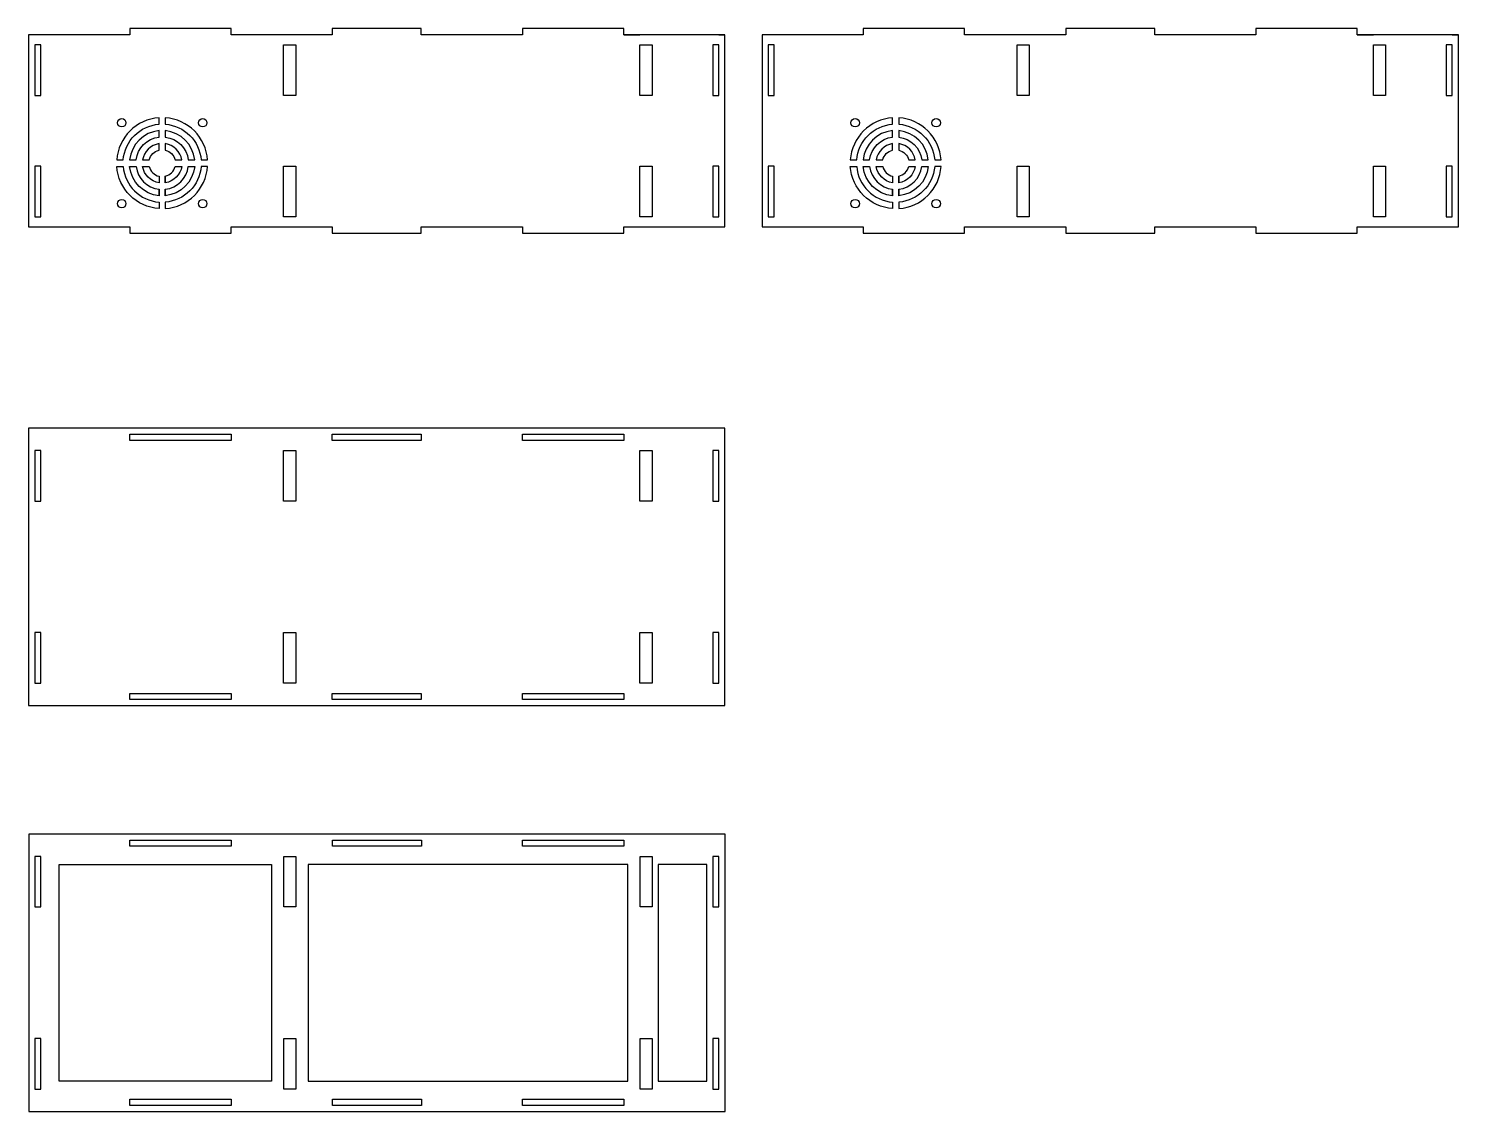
# Model space of a CAD drawing. Header units: millimetres. Extents: x 2079746 to 2081290, y 146816 to 151031.
# Drawn here: x 2080583 to 2081290, y 146829 to 147364 of the extents above; entities that cross this region are included whole.
import ezdxf

# ---------------------------------------------------------------- set-up
doc = ezdxf.new("R2010")
doc.units = ezdxf.units.MM
doc.header["$MEASUREMENT"] = 0
doc.layers.add('2.0_Components + Annotation', color=7, linetype='Continuous')
doc.layers.add('2.1_Components', color=7, linetype='Continuous')

msp = doc.modelspace()

# ---------------------------------------------------------------- linework, layer by layer
at = {"layer": '2.0_Components + Annotation'}
for points in [[(2080583.36, 147166.9), (2080583.36, 147029.9), (2080927.36, 147029.9), (2080927.36, 147166.9), (2080583.36, 147166.9)], [(2080633.36, 147163.9), (2080683.36, 147163.9), (2080683.36, 147160.9), (2080633.36, 147160.9)], [(2080733.36, 147163.9), (2080777.36, 147163.9), (2080777.36, 147160.9), (2080733.36, 147160.9)], [(2080827.36, 147163.9), (2080877.36, 147163.9), (2080877.36, 147160.9), (2080827.36, 147160.9)], [(2080586.36, 147130.9), (2080589.36, 147130.9), (2080589.36, 147155.9), (2080586.36, 147155.9), (2080586.36, 147130.9)], [(2080921.36, 147130.9), (2080924.36, 147130.9), (2080924.36, 147155.9), (2080921.36, 147155.9), (2080921.36, 147130.9)], [(2080586.36, 147040.9), (2080589.36, 147040.9), (2080589.36, 147065.9), (2080586.36, 147065.9), (2080586.36, 147040.9)], [(2080921.36, 147040.9), (2080924.36, 147040.9), (2080924.36, 147065.9), (2080921.36, 147065.9), (2080921.36, 147040.9)], [(2080633.36, 147035.9), (2080683.36, 147035.9), (2080683.36, 147032.9), (2080633.36, 147032.9)], [(2080733.36, 147035.9), (2080777.36, 147035.9), (2080777.36, 147032.9), (2080733.36, 147032.9)], [(2080827.36, 147035.9), (2080877.36, 147035.9), (2080877.36, 147032.9), (2080827.36, 147032.9)], [(2080583.42, 146966.34), (2080583.42, 146829.34), (2080927.42, 146829.34), (2080927.42, 146966.34), (2080583.42, 146966.34)], [(2080633.42, 146963.34), (2080683.42, 146963.34), (2080683.42, 146960.34), (2080633.42, 146960.34)], [(2080733.42, 146963.34), (2080777.42, 146963.34), (2080777.42, 146960.34), (2080733.42, 146960.34)], [(2080827.42, 146963.34), (2080877.42, 146963.34), (2080877.42, 146960.34), (2080827.42, 146960.34)], [(2080586.42, 146930.34), (2080589.42, 146930.34), (2080589.42, 146955.34), (2080586.42, 146955.34), (2080586.42, 146930.34)], [(2080921.42, 146930.34), (2080924.42, 146930.34), (2080924.42, 146955.34), (2080921.42, 146955.34), (2080921.42, 146930.34)], [(2080598.42, 146844.34), (2080598.42, 146951.34), (2080703.42, 146951.34), (2080703.42, 146844.34)], [(2080879.42, 146844.34), (2080879.42, 146951.34), (2080721.42, 146951.34), (2080721.42, 146844.34)], [(2080894.42, 146844.34), (2080918.42, 146844.34), (2080918.42, 146951.34), (2080894.42, 146951.34)], [(2080586.42, 146840.34), (2080589.42, 146840.34), (2080589.42, 146865.34), (2080586.42, 146865.34), (2080586.42, 146840.34)], [(2080921.42, 146840.34), (2080924.42, 146840.34), (2080924.42, 146865.34), (2080921.42, 146865.34), (2080921.42, 146840.34)], [(2080633.42, 146835.34), (2080683.42, 146835.34), (2080683.42, 146832.34), (2080633.42, 146832.34)], [(2080733.42, 146835.34), (2080777.42, 146835.34), (2080777.42, 146832.34), (2080733.42, 146832.34)], [(2080827.42, 146835.34), (2080877.42, 146835.34), (2080877.42, 146832.34), (2080827.42, 146832.34)]]:
    msp.add_lwpolyline(points, close=True, dxfattribs=at)
at = {"layer": '2.1_Components'}
for points in [[(2080583.36, 147266.35), (2080633.36, 147266.35), (2080633.36, 147263.35), (2080683.36, 147263.35), (2080683.36, 147266.35), (2080733.36, 147266.35), (2080733.36, 147263.35), (2080777.36, 147263.35), (2080777.36, 147266.35), (2080827.36, 147266.35), (2080827.36, 147263.35), (2080877.36, 147263.35), (2080877.36, 147266.35), (2080927.36, 147266.35), (2080927.36, 147266.35), (2080927.36, 147361.35), (2080927.36, 147361.35), (2080877.36, 147361.35), (2080877.36, 147364.35), (2080827.36, 147364.35), (2080827.36, 147361.35), (2080777.36, 147361.35), (2080777.36, 147364.35), (2080733.36, 147364.35), (2080733.36, 147361.35), (2080683.36, 147361.35), (2080683.36, 147364.35), (2080633.36, 147364.35), (2080633.36, 147361.35), (2080583.36, 147361.35)], [(2081289.73, 147266.35), (2081289.73, 147361.35), (2081289.73, 147361.35), (2081239.73, 147361.35), (2081239.73, 147364.35), (2081189.73, 147364.35), (2081189.73, 147361.35), (2081139.73, 147361.35), (2081139.73, 147364.35), (2081095.73, 147364.35), (2081095.73, 147361.35), (2081045.73, 147361.35), (2081045.73, 147364.35), (2080995.73, 147364.35), (2080995.73, 147361.35), (2080945.73, 147361.35), (2080945.73, 147266.35), (2080995.73, 147266.35), (2080995.73, 147263.35), (2081045.73, 147263.35), (2081045.73, 147266.35), (2081095.73, 147266.35), (2081095.73, 147263.35), (2081139.73, 147263.35), (2081139.73, 147266.35), (2081189.73, 147266.35), (2081189.73, 147263.35), (2081239.73, 147263.35), (2081239.73, 147266.35), (2081289.73, 147266.35)], [(2080586.36, 147331.35), (2080589.36, 147331.35), (2080589.36, 147356.35), (2080586.36, 147356.35), (2080586.36, 147331.35)], [(2080709.36, 147356.35), (2080715.36, 147356.35), (2080715.36, 147331.35), (2080709.36, 147331.35)], [(2080885.36, 147356.35), (2080891.36, 147356.35), (2080891.36, 147331.35), (2080885.36, 147331.35)], [(2080921.36, 147331.35), (2080924.36, 147331.35), (2080924.36, 147356.35), (2080921.36, 147356.35), (2080921.36, 147331.35)], [(2080948.73, 147331.35), (2080951.73, 147331.35), (2080951.73, 147356.35), (2080948.73, 147356.35), (2080948.73, 147331.35)], [(2081071.73, 147356.35), (2081077.73, 147356.35), (2081077.73, 147331.35), (2081071.73, 147331.35)], [(2081247.73, 147356.35), (2081253.73, 147356.35), (2081253.73, 147331.35), (2081247.73, 147331.35)], [(2081283.73, 147331.35), (2081286.73, 147331.35), (2081286.73, 147356.35), (2081283.73, 147356.35), (2081283.73, 147331.35)], [(2080586.36, 147271.35), (2080589.36, 147271.35), (2080589.36, 147296.35), (2080586.36, 147296.35), (2080586.36, 147271.35)], [(2080709.36, 147296.35), (2080715.36, 147296.35), (2080715.36, 147271.35), (2080709.36, 147271.35)], [(2080885.36, 147296.35), (2080891.36, 147296.35), (2080891.36, 147271.35), (2080885.36, 147271.35)], [(2080921.36, 147271.35), (2080924.36, 147271.35), (2080924.36, 147296.35), (2080921.36, 147296.35), (2080921.36, 147271.35)], [(2080948.73, 147271.35), (2080951.73, 147271.35), (2080951.73, 147296.35), (2080948.73, 147296.35), (2080948.73, 147271.35)], [(2081071.73, 147296.35), (2081077.73, 147296.35), (2081077.73, 147271.35), (2081071.73, 147271.35)], [(2081247.73, 147296.35), (2081253.73, 147296.35), (2081253.73, 147271.35), (2081247.73, 147271.35)], [(2081283.73, 147271.35), (2081286.73, 147271.35), (2081286.73, 147296.35), (2081283.73, 147296.35), (2081283.73, 147271.35)], [(2080650.9, 147291.41), (2080650.9, 147288.2)], [(2081013.28, 147291.41), (2081013.28, 147288.2)], [(2080647.83, 147285.01), (2080647.83, 147281.82)], [(2080650.9, 147285.01), (2080650.9, 147281.82)], [(2081010.21, 147285.01), (2081010.21, 147281.82)], [(2081013.28, 147285.01), (2081013.28, 147281.82)], [(2080709.36, 147155.9), (2080715.36, 147155.9), (2080715.36, 147130.9), (2080709.36, 147130.9)], [(2080885.36, 147155.9), (2080891.36, 147155.9), (2080891.36, 147130.9), (2080885.36, 147130.9)], [(2080709.36, 147065.9), (2080715.36, 147065.9), (2080715.36, 147040.9), (2080709.36, 147040.9)], [(2080885.36, 147065.9), (2080891.36, 147065.9), (2080891.36, 147040.9), (2080885.36, 147040.9)], [(2080709.42, 146955.34), (2080715.42, 146955.34), (2080715.42, 146930.34), (2080709.42, 146930.34)], [(2080885.42, 146955.34), (2080891.42, 146955.34), (2080891.42, 146930.34), (2080885.42, 146930.34)], [(2080709.42, 146865.34), (2080715.42, 146865.34), (2080715.42, 146840.34), (2080709.42, 146840.34)], [(2080885.42, 146865.34), (2080891.42, 146865.34), (2080891.42, 146840.34), (2080885.42, 146840.34)]]:
    msp.add_lwpolyline(points, close=True, dxfattribs=at)
for points in [[(2080877.36, 147361.35), (2080877.36, 147361.35)], [(2080877.36, 147361.35), (2080885.36, 147361.35)], [(2080924.36, 147361.35), (2080927.36, 147361.35)], [(2081239.73, 147361.35), (2081239.73, 147361.35)], [(2081239.73, 147361.35), (2081247.73, 147361.35)], [(2081286.73, 147361.35), (2081289.73, 147361.35)]]:
    msp.add_lwpolyline(points, dxfattribs=at)
for points in [[(2080647.83, 147317.12), (2080647.83, 147320.3, 0.374188), (2080626.92, 147299.44), (2080630.1, 147299.44, -0.367701)], [(2080650.9, 147320.3), (2080650.9, 147317.12, -0.36745), (2080668.62, 147299.44), (2080671.8, 147299.44, 0.373972)], [(2081010.21, 147317.12), (2081010.21, 147320.3, 0.374188), (2080989.29, 147299.44), (2080992.47, 147299.44, -0.367701)], [(2081013.28, 147320.3), (2081013.28, 147317.12, -0.36745), (2081030.99, 147299.44), (2081034.18, 147299.44, 0.373972)], [(2080647.83, 147310.74), (2080647.83, 147313.93, 0.358698), (2080633.29, 147299.44), (2080636.48, 147299.44, -0.345357)], [(2080647.83, 147304.3), (2080647.83, 147307.53, 0.32352), (2080639.69, 147299.44), (2080642.93, 147299.44, -0.281107)], [(2080650.9, 147313.93), (2080650.9, 147310.74, -0.344986), (2080662.24, 147299.44), (2080665.43, 147299.44, 0.358399)], [(2080650.9, 147307.53), (2080650.9, 147304.3, -0.280394), (2080655.79, 147299.44), (2080659.03, 147299.44, 0.323034)], [(2081010.21, 147310.74), (2081010.21, 147313.93, 0.358698), (2080995.66, 147299.44), (2080998.85, 147299.44, -0.345357)], [(2081010.21, 147304.3), (2081010.21, 147307.53, 0.32352), (2081002.06, 147299.44), (2081005.3, 147299.44, -0.281107)], [(2081013.28, 147313.93), (2081013.28, 147310.74, -0.344986), (2081024.61, 147299.44), (2081027.8, 147299.44, 0.358399)], [(2081013.28, 147307.53), (2081013.28, 147304.3, -0.280394), (2081018.16, 147299.44), (2081021.4, 147299.44, 0.323034)], [(2080647.83, 147275.4, -0.37416), (2080626.92, 147296.26), (2080630.1, 147296.26, 0.367668), (2080647.83, 147278.59), (2080647.83, 147275.4)], [(2080647.83, 147281.77, -0.358659), (2080633.29, 147296.26), (2080636.48, 147296.26, 0.345308), (2080647.83, 147284.97)], [(2080647.83, 147288.17, -0.323456), (2080639.69, 147296.26), (2080642.93, 147296.26, 0.281014), (2080647.83, 147291.41), (2080647.83, 147288.2)], [(2080650.9, 147291.41, 0.2803), (2080655.79, 147296.26), (2080659.03, 147296.26, -0.32297), (2080650.9, 147288.17)], [(2080650.9, 147284.97, 0.344938), (2080662.24, 147296.26), (2080665.43, 147296.26, -0.358359), (2080650.9, 147281.78)], [(2080650.9, 147275.41, 0.373944), (2080671.8, 147296.26), (2080668.62, 147296.26, -0.367417), (2080650.9, 147278.59)], [(2081010.21, 147275.4, -0.37416), (2080989.29, 147296.26), (2080992.47, 147296.26, 0.367668), (2081010.21, 147278.59), (2081010.21, 147275.4)], [(2081010.21, 147281.77, -0.358659), (2080995.66, 147296.26), (2080998.86, 147296.26, 0.345308), (2081010.21, 147284.97)], [(2081010.21, 147288.17, -0.323456), (2081002.06, 147296.26), (2081005.3, 147296.26, 0.281014), (2081010.21, 147291.41), (2081010.21, 147288.2)], [(2081013.28, 147291.41, 0.2803), (2081018.16, 147296.26), (2081021.4, 147296.26, -0.32297), (2081013.28, 147288.17)], [(2081013.28, 147284.97, 0.344938), (2081024.61, 147296.26), (2081027.8, 147296.26, -0.358359), (2081013.28, 147281.78)], [(2081013.28, 147275.41, 0.373944), (2081034.18, 147296.26), (2081030.99, 147296.26, -0.367417), (2081013.28, 147278.59)]]:
    msp.add_lwpolyline(points, format="xyb", close=True, dxfattribs=at)
for centre in [(2080629.36, 147317.85), (2080669.36, 147317.85), (2080991.73, 147317.85), (2081031.73, 147317.85), (2080629.36, 147277.85), (2080669.36, 147277.85), (2080991.73, 147277.85), (2081031.73, 147277.85)]:
    msp.add_circle(centre, 2.1, dxfattribs=at)

doc.saveas('drawing.dxf')
